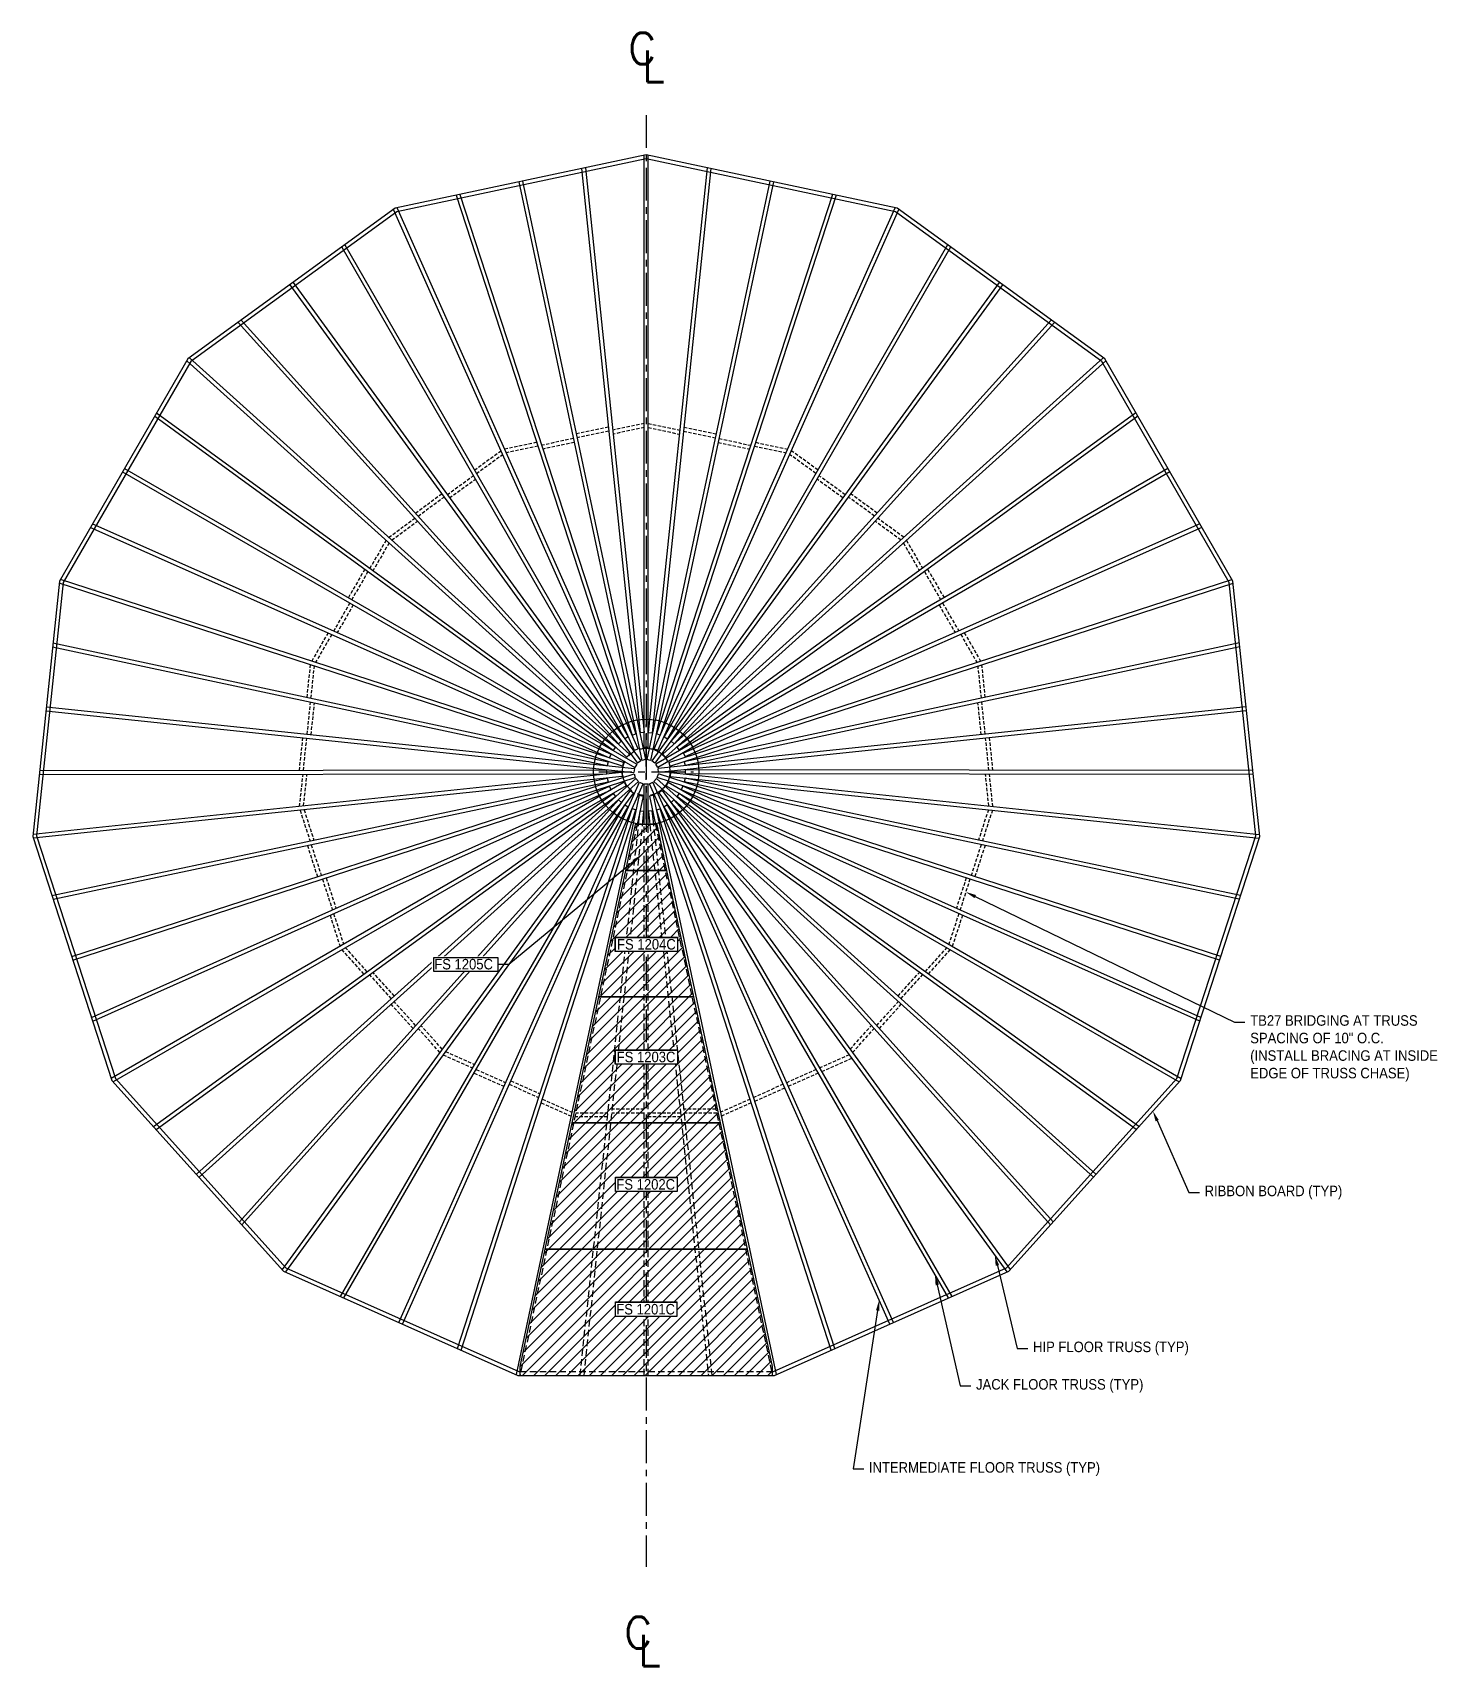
# Model space of a CAD drawing. Header units: inches. Extents: x -233 to 2985, y -881 to 997.
# Drawn here: x -233 to 301, y -340 to 281 of the extents above; entities that cross this region are included whole.
import ezdxf
from ezdxf import colors
from ezdxf.entities.mleader import LeaderData, LeaderLine
from ezdxf.math import Vec2, Vec3

# ---------------------------------------------------------------- set-up
doc = ezdxf.new("R2010")
doc.units = ezdxf.units.IN
doc.header["$LTSCALE"] = 10
doc.header["$MEASUREMENT"] = 0
doc.header["$PDMODE"] = 34
doc.header["$PDSIZE"] = 18
for name, pattern in [('CENTER', [2, 1.25, -0.25, 0.25, -0.25]), ('HIDDEN', [0.375, 0.25, -0.125]), ('HIDDEN2', [0.1875, 0.125, -0.0625])]:
    doc.linetypes.add(name, pattern=pattern)
doc.layers.get('0').update_dxf_attribs({"linetype": 'CONTINUOUS'})
for name, color, linetype in [('A-BLUE', 5, 'CONTINUOUS'), ('A-TXT', 222, 'CONTINUOUS'), ('R-CENTER', 5, 'CENTER'), ('R-FL-HIP', 1, 'CONTINUOUS'), ('R-FL-INT', 3, 'CONTINUOUS'), ('R-FL-JACK', 220, 'CONTINUOUS'), ('R-PERIM', 1, 'CONTINUOUS'), ('S-HDWR', 104, 'CONTINUOUS'), ('S-TXT', 222, 'CONTINUOUS')]:
    doc.layers.add(name, color=color, linetype=linetype)
doc.styles.add('RomanS', font='romans.shx', dxfattribs={"width": 0.8875})

# ---------------------------------------------------------------- blocks, each defined once
blk = doc.blocks.new('CENTERLINENOTE')
at = {"color": 5, "style": 'RomanS'}
for s, p in [('C', (-8.45, -1.65)), ('L', (-3.11, -8.46))]:
    blk.add_text(s, height=12, dxfattribs=at).set_placement(p)

msp = doc.modelspace()

# ---------------------------------------------------------------- hatches: boundary and pattern name
at = {"layer": 'A-BLUE'}
h = msp.add_hatch(dxfattribs=at)
h.set_pattern_fill('ANSI31', color=256, scale=24)
h.paths.add_polyline_path([(48, -229.47), (48, -226.12), (38.51, -181.47), (-38.51, -181.47), (-48, -226.12), (-48, -229.47)])
h.paths.add_polyline_path([(11.7, -201.54), (-11.7, -201.54), (-11.7, -207.04), (11.7, -207.04)], flags=16)
h.paths.add_polyline_path([(28.31, -133.47), (18.1, -85.47), (-18.1, -85.47), (-28.31, -133.47)])
h.paths.add_polyline_path([(38.51, -181.47), (28.31, -133.47), (-28.31, -133.47), (-38.51, -181.47)])
h.paths.add_polyline_path([(11.73, -154.08), (-11.73, -154.08), (-11.73, -159.58), (11.73, -159.58)], flags=16)
h.paths.add_polyline_path([(11.86, -105.64), (-11.86, -105.64), (-11.86, -111.14), (11.86, -111.14)], flags=16)
h.paths.add_polyline_path([(18.1, -85.47), (7.9, -37.47), (-7.9, -37.47), (-18.1, -85.47)])
h.paths.add_polyline_path([(7.9, -37.47), (4.19, -20), (-4.19, -20), (-7.9, -37.47)])
h.paths.add_polyline_path([(11.85, -62.81), (-11.85, -62.81), (-11.85, -68.31), (11.85, -68.31)], flags=16)

# ---------------------------------------------------------------- linework, layer by layer
at = {"layer": 'A-BLUE', "linetype": 'HIDDEN'}
for p, q in [((-3.48, -19.99), (-48.01, -229.47)), ((-25.14, -229.47), (-2.88, -20)), ((-23.63, -229.47), (-1.37, -20)), ((-0.75, -229.47), (-0.75, -19.99)), ((0.75, -229.47), (0.75, -19.98)), ((25.14, -229.47), (2.88, -20)), ((3.48, -20), (48.01, -229.47))]:
    msp.add_line(p, q, dxfattribs=at)
at = {"layer": 'A-BLUE'}
for points in [[(7.9, -37.47), (4.19, -20), (-4.19, -20), (-7.9, -37.47)], [(18.1, -85.47), (7.9, -37.47), (-7.9, -37.47), (-18.1, -85.47)], [(28.31, -133.47), (18.1, -85.47), (-18.1, -85.47), (-28.31, -133.47)], [(38.51, -181.47), (28.31, -133.47), (-28.31, -133.47), (-38.51, -181.47)], [(48, -229.47), (48, -226.12), (38.51, -181.47), (-38.51, -181.47), (-48, -226.12), (-48, -229.47)]]:
    msp.add_lwpolyline(points, close=True, dxfattribs=at)
at = {"layer": 'A-BLUE', "linetype": 'HIDDEN'}
for points in [[(1.37, -20), (23.63, -229.47)], [(-48, -227.97), (48.46, -227.97)]]:
    msp.add_lwpolyline(points, dxfattribs=at)
at = {"layer": 'R-CENTER'}
msp.add_line((0, 249.69), (0, -302.21), dxfattribs=at)
at = {"layer": 'R-CENTER', "color": 5}
msp.add_point((0, 0), dxfattribs=at)
at = {"layer": 'R-FL-HIP'}
for p, q in [((-0.75, 9.26), (-0.75, 234.44)), ((0.75, 9.26), (0.75, 234.44)), ((-4.45, 8.16), (-96.04, 213.86)), ((-3.08, 8.77), (-94.67, 214.47)), ((3.08, 8.77), (94.67, 214.47)), ((4.45, 8.16), (96.04, 213.86)), ((-7.38, 5.64), (-174.72, 156.31)), ((-6.38, 6.75), (-173.72, 157.43)), ((6.38, 6.75), (173.72, 157.43)), ((7.38, 5.64), (174.72, 156.31)), ((-9.04, 2.15), (-223.19, 71.73)), ((-8.58, 3.58), (-222.73, 73.16)), ((8.58, 3.58), (222.73, 73.16)), ((9.04, 2.15), (223.19, 71.73)), ((-6.38, 6.75), (-7.38, 5.64)), ((-3.08, 8.77), (-4.45, 8.16)), ((0.75, 9.26), (-0.75, 9.26)), ((4.45, 8.16), (3.08, 8.77)), ((7.38, 5.64), (6.38, 6.75)), ((-8.58, 3.58), (-9.04, 2.15)), ((8.58, 3.58), (9.04, 2.15)), ((-9.29, -0.22), (-233.23, -23.76)), ((-9.13, -1.71), (-233.07, -25.25)), ((-8.4, -3.98), (-203.4, -116.57)), ((-7.65, -5.28), (-202.65, -117.87)), ((-9.29, -0.22), (-9.13, -1.71)), ((-8.4, -3.98), (-7.65, -5.28)), ((8.4, -3.98), (7.65, -5.28)), ((7.65, -5.28), (202.65, -117.87)), ((8.4, -3.98), (203.4, -116.57)), ((9.29, -0.22), (9.13, -1.71)), ((9.13, -1.71), (233.07, -25.25)), ((9.29, -0.22), (233.23, -23.76)), ((-6.05, -7.05), (-138.4, -189.22)), ((-4.84, -7.93), (-137.19, -190.1)), ((-2.66, -8.9), (-49.48, -229.16)), ((-6.05, -7.05), (-4.84, -7.93)), ((-1.19, -9.21), (-3.48, -19.99)), ((-2.66, -8.9), (-1.19, -9.21)), ((2.66, -8.9), (1.19, -9.21)), ((1.19, -9.21), (3.48, -20)), ((2.66, -8.9), (49.48, -229.16)), ((6.05, -7.05), (4.84, -7.93)), ((4.84, -7.93), (137.19, -190.1)), ((6.05, -7.05), (138.4, -189.22))]:
    msp.add_line(p, q, dxfattribs=at)
msp.add_circle((0, 0), 20, dxfattribs=at)
at = {"layer": 'R-FL-INT'}
for p, q in [((-48.44, 224.3), (-1.69, 4.36)), ((-46.98, 224.61), (-0.23, 4.67)), ((46.98, 224.61), (0.23, 4.67)), ((48.44, 224.3), (1.69, 4.36)), ((-135.49, 185.2), (-3.32, 3.29)), ((-134.27, 186.09), (-2.1, 4.17)), ((134.27, 186.09), (2.1, 4.17)), ((135.49, 185.2), (3.32, 3.29)), ((-199.1, 114.09), (-4.37, 1.66)), ((-198.35, 115.38), (-3.62, 2.96)), ((198.35, 115.38), (3.62, 2.96)), ((199.1, 114.09), (4.37, 1.66)), ((-228.29, 23.24), (-4.67, -0.26)), ((-228.13, 24.73), (-4.51, 1.23)), ((228.13, 24.73), (4.51, 1.23)), ((228.29, 23.24), (4.67, -0.26)), ((-4.51, 1.23), (-4.67, -0.26)), ((-3.62, 2.96), (-4.37, 1.66)), ((-2.1, 4.17), (-3.32, 3.29)), ((-0.23, 4.67), (-1.69, 4.36)), ((1.69, 4.36), (0.23, 4.67)), ((3.32, 3.29), (2.1, 4.17)), ((4.37, 1.66), (3.62, 2.96)), ((4.67, -0.26), (4.51, 1.23)), ((-218.47, -70.2), (-4.62, -0.71)), ((-218.01, -71.62), (-4.16, -2.14)), ((-171.03, -152.99), (-3.93, -2.53)), ((-170.03, -154.1), (-2.93, -3.64)), ((-94.02, -209.33), (-2.56, -3.91)), ((-92.65, -209.94), (-1.19, -4.52)), ((-4.62, -0.71), (-4.16, -2.14)), ((-3.93, -2.53), (-2.93, -3.64)), ((-2.56, -3.91), (-1.19, -4.52)), ((-0.75, -4.61), (0.75, -4.61)), ((-0.75, -20), (-0.75, -4.61)), ((0.75, -20), (0.75, -4.61)), ((1.19, -4.52), (2.56, -3.91)), ((92.65, -209.94), (1.19, -4.52)), ((94.02, -209.33), (2.56, -3.91)), ((2.93, -3.64), (3.93, -2.53)), ((170.03, -154.1), (2.93, -3.64)), ((171.03, -152.99), (3.93, -2.53)), ((4.16, -2.14), (4.62, -0.71)), ((218.01, -71.62), (4.16, -2.14)), ((218.47, -70.2), (4.62, -0.71))]:
    msp.add_line(p, q, dxfattribs=at)
at = {"layer": 'R-FL-JACK'}
for p, q in [((-24.59, 229.37), (-2.29, 14.81)), ((-23.12, 229.68), (-0.8, 14.97)), ((23.12, 229.68), (0.8, 14.97)), ((24.59, 229.37), (2.29, 14.81)), ((-72.3, 219.23), (-5.36, 14)), ((-70.83, 219.54), (-3.93, 14.47)), ((70.83, 219.54), (3.93, 14.47)), ((72.3, 219.23), (5.36, 14)), ((-115.76, 199.54), (-8.12, 12.6)), ((-114.54, 200.42), (-6.82, 13.35)), ((114.54, 200.42), (6.82, 13.35)), ((115.76, 199.54), (8.12, 12.6)), ((-155.22, 170.87), (-10.59, 10.61)), ((-154, 171.75), (-9.47, 11.62)), ((154, 171.75), (9.47, 11.62)), ((155.22, 170.87), (10.59, 10.61)), ((-186.91, 135.2), (-12.54, 8.21)), ((-186.16, 136.51), (-11.66, 9.42)), ((186.16, 136.51), (11.66, 9.42)), ((186.91, 135.2), (12.54, 8.21)), ((-210.54, 94.27), (-13.38, 6.76)), ((-211.3, 92.96), (-13.99, 5.39)), ((211.3, 92.96), (14.64, 5.68)), ((-225.74, 47.49), (-14.8, 2.4)), ((-225.58, 48.99), (-14.48, 3.86)), ((225.58, 48.99), (14.48, 3.86)), ((225.74, 47.49), (14.8, 2.4)), ((-6.82, 13.35), (-8.12, 12.6)), ((-5.36, 14), (-3.93, 14.47)), ((-0.8, 14.97), (-2.29, 14.81)), ((0.8, 14.97), (2.29, 14.81)), ((5.36, 14), (3.93, 14.47)), ((6.82, 13.35), (8.12, 12.6)), ((-13.99, 5.39), (-13.38, 6.76)), ((-11.66, 9.42), (-12.54, 8.21)), ((-10.59, 10.61), (-9.47, 11.62)), ((10.59, 10.61), (9.47, 11.62)), ((11.66, 9.42), (12.54, 8.21)), ((-230.68, 0.48), (-14.97, 0.73)), ((-14.97, -0.77), (-14.97, 0.73)), ((-14.48, 3.86), (-14.8, 2.4)), ((14.48, 3.86), (14.8, 2.4)), ((230.68, 0.48), (14.97, 0.73)), ((14.97, -0.77), (14.97, 0.73)), ((-230.84, -1.02), (-14.97, -0.77)), ((-226.01, -47), (-14.8, -2.36)), ((-225.54, -48.43), (-14.49, -3.83)), ((-210.94, -93.39), (-13.98, -5.42)), ((-14.8, -2.36), (-14.49, -3.83)), ((-13.36, -6.79), (-13.98, -5.42)), ((13.36, -6.79), (13.98, -5.42)), ((210.94, -93.39), (13.98, -5.42)), ((14.8, -2.36), (14.49, -3.83)), ((225.54, -48.43), (14.49, -3.83)), ((226.01, -47), (14.8, -2.36)), ((230.84, -1.02), (14.97, -0.77)), ((-210.47, -94.82), (-13.36, -6.79)), ((-187.35, -134.86), (-12.56, -8.18)), ((-186.34, -135.98), (-11.68, -9.39)), ((-154.72, -171.11), (-10.56, -10.64)), ((-153.71, -172.23), (-9.45, -11.64)), ((-12.56, -8.18), (-11.68, -9.39)), ((-9.45, -11.64), (-10.56, -10.64)), ((9.45, -11.64), (10.56, -10.64)), ((153.71, -172.23), (9.45, -11.64)), ((154.72, -171.11), (10.56, -10.64)), ((12.56, -8.18), (11.68, -9.39)), ((186.34, -135.98), (11.68, -9.39)), ((187.35, -134.86), (12.56, -8.18)), ((210.47, -94.82), (13.36, -6.79)), ((-116.3, -199.4), (-8.15, -12.58)), ((-114.92, -200.02), (-6.85, -13.33)), ((-71.74, -219.24), (-5.32, -14.01)), ((-70.37, -219.86), (-3.9, -14.48)), ((-8.15, -12.58), (-6.85, -13.33)), ((-3.9, -14.48), (-5.32, -14.01)), ((-2.88, -20), (-2.33, -14.81)), ((-2.33, -14.81), (-0.84, -14.97)), ((-1.37, -20), (-0.84, -14.97)), ((2.33, -14.81), (0.84, -14.97)), ((2.88, -20), (2.33, -14.81)), ((3.9, -14.48), (5.32, -14.01)), ((70.37, -219.86), (3.9, -14.48)), ((71.74, -219.24), (5.32, -14.01)), ((8.15, -12.58), (6.85, -13.33)), ((114.92, -200.02), (6.85, -13.33)), ((116.3, -199.4), (8.15, -12.58))]:
    msp.add_line(p, q, dxfattribs=at)
for points in [[(210.54, 94.27), (14.15, 7.1), (14.76, 5.73)], [(2.33, -14.81), (0.84, -14.97), (1.37, -20)]]:
    msp.add_lwpolyline(points, dxfattribs=at)
at = {"layer": 'R-PERIM'}
msp.add_lwpolyline([(137.89, -189.79), (203.17, -117.3), (233.31, -24.52), (223.11, 72.49), (174.34, 156.98), (95.42, 214.31), (0, 234.6), (-95.42, 214.31), (-174.34, 156.98), (-223.11, 72.49), (-233.31, -24.52), (-203.17, -117.3), (-137.89, -189.79), (-48.78, -229.47), (48.78, -229.47)], close=True, dxfattribs=at)
for points in [[(136.99, -188.55), (201.84, -116.53), (231.79, -24.36), (221.66, 72.02), (173.2, 155.95), (94.79, 212.91), (0, 233.06), (-94.79, 212.91), (-173.2, 155.95), (-221.66, 72.02), (-231.79, -24.36), (-201.84, -116.53), (-136.99, -188.55), (-48.46, -227.97), (-48, -227.97)], [(48.46, -227.97), (136.99, -188.55)]]:
    msp.add_lwpolyline(points, dxfattribs=at)
at = {"layer": 'S-HDWR', "linetype": 'HIDDEN2'}
for points in [[(-14.38, 131.07), (-26.54, 128.49)], [(-0.75, 132.44), (-12.75, 129.89)], [(-0.75, 130.9), (-12.59, 128.39)], [(0.75, 132.44), (12.75, 129.89)], [(0.75, 130.9), (12.59, 128.39)], [(14.38, 131.07), (26.54, 128.49)], [(-41.65, 125.28), (-53.81, 122.69)], [(-27.7, 126.71), (-39.71, 124.16)], [(-27.39, 125.24), (-39.24, 122.72)], [(-14.23, 129.57), (-26.23, 127.02)], [(14.23, 129.57), (26.23, 127.02)], [(27.39, 125.24), (39.24, 122.72)], [(27.7, 126.71), (39.71, 124.16)], [(41.65, 125.28), (53.81, 122.69)], [(-65.23, 114.78), (-55.18, 122.08)], [(-64.48, 113.47), (-54.55, 120.68)], [(-41.18, 123.84), (-53.18, 121.29)], [(41.18, 123.84), (53.18, 121.29)], [(64.48, 113.47), (54.55, 120.68)], [(65.23, 114.78), (55.18, 122.08)], [(-75.63, 105.37), (-65.7, 112.59)], [(75.63, 105.37), (65.7, 112.59)], [(-87.78, 98.39), (-77.72, 105.7)], [(-74.75, 104.16), (-64.95, 111.28)], [(74.75, 104.16), (64.95, 111.28)], [(87.78, 98.39), (77.72, 105.7)], [(-86.77, 97.27), (-76.84, 104.49)], [(86.77, 97.27), (76.84, 104.49)], [(-97.92, 89.18), (-87.99, 96.39)], [(-96.78, 88.15), (-86.98, 95.27)], [(96.78, 88.15), (86.98, 95.27)], [(97.92, 89.18), (87.99, 96.39)], [(-98.92, 88.06), (-105.06, 77.44)], [(-97.78, 87.04), (-103.84, 76.55)], [(97.78, 87.04), (103.84, 76.55)], [(98.92, 88.06), (105.06, 77.44)], [(-107.03, 77.02), (-113.25, 66.25)], [(-105.81, 76.13), (-111.95, 65.5)], [(105.81, 76.13), (111.95, 65.5)], [(107.03, 77.02), (113.25, 66.25)], [(-112.7, 64.2), (-118.84, 53.57)], [(-111.4, 63.45), (-117.46, 52.96)], [(111.4, 63.45), (117.46, 52.96)], [(112.7, 64.2), (118.84, 53.57)], [(-120.97, 52.88), (-127.18, 42.11)], [(-119.59, 52.26), (-125.72, 41.64)], [(119.59, 52.26), (125.72, 41.64)], [(120.97, 52.88), (127.18, 42.11)], [(-128.95, 28.33), (-127.65, 40.69)], [(-127.47, 28.01), (-126.19, 40.21)], [(127.47, 28.01), (126.19, 40.21)], [(128.95, 28.33), (127.65, 40.69)], [(-128.91, 14.3), (-127.63, 26.51)], [(-127.42, 14.15), (-126.15, 26.2)], [(127.42, 14.15), (126.15, 26.2)], [(128.91, 14.3), (127.63, 26.51)], [(-131.86, 0.6), (-130.56, 12.97)], [(-130.35, 0.6), (-129.07, 12.81)], [(130.35, 0.6), (129.07, 12.81)], [(131.86, 0.6), (130.56, 12.97)], [(-131.79, -13.1), (-130.51, -0.9)], [(-130.27, -12.94), (-129, -0.9)], [(130.27, -12.94), (129, -0.9)], [(131.79, -13.1), (130.51, -0.9)], [(-131.63, -14.59), (-127.84, -26.26)], [(-130.11, -14.43), (-126.37, -25.95)], [(130.11, -14.43), (126.37, -25.95)], [(131.63, -14.59), (127.84, -26.26)], [(-128.85, -28), (-125.01, -39.83)], [(-127.38, -27.69), (-123.58, -39.37)], [(127.38, -27.69), (123.58, -39.37)], [(128.85, -28), (125.01, -39.83)], [(-123.12, -40.79), (-119.33, -52.47)], [(-121.69, -40.33), (-117.95, -51.85)], [(121.69, -40.33), (117.95, -51.85)], [(123.12, -40.79), (119.33, -52.47)], [(-120.24, -54.52), (-116.4, -66.34)], [(-118.86, -53.9), (-115.07, -65.57)], [(118.86, -53.9), (115.07, -65.57)], [(120.24, -54.52), (116.4, -66.34)], [(-107.33, -76.87), (-115.65, -67.64)], [(-106.11, -75.99), (-114.32, -66.87)], [(106.11, -75.99), (114.32, -66.87)], [(107.33, -76.87), (115.65, -67.64)], [(-96.89, -86.23), (-105.1, -77.11)], [(-95.77, -85.23), (-103.88, -76.22)], [(95.77, -85.23), (103.88, -76.22)], [(96.89, -86.23), (105.1, -77.11)], [(-88.68, -97.59), (-97, -88.35)], [(-87.67, -96.47), (-95.88, -87.34)], [(87.67, -96.47), (95.88, -87.34)], [(88.68, -97.59), (97, -88.35)], [(-78.45, -106.7), (-86.66, -97.59)], [(-77.55, -105.46), (-85.65, -96.47)], [(77.55, -105.46), (85.65, -96.47)], [(78.45, -106.7), (86.66, -97.59)], [(-77.24, -107.59), (-66.03, -112.58)], [(-76.34, -106.35), (-65.28, -111.27)], [(77.24, -107.59), (66.03, -112.58)], [(66.79, -113.88), (78.14, -108.83)], [(-65.41, -114.49), (-54.05, -119.55)], [(-64.65, -113.19), (-53.44, -118.18)], [(-51.46, -117.42), (-40.39, -122.35)], [(64.65, -113.19), (53.44, -118.18)], [(65.41, -114.49), (54.05, -119.55)], [(-52.07, -118.79), (-40.85, -123.79)], [(52.07, -118.79), (40.85, -123.79)], [(41.32, -125.22), (52.68, -120.16)], [(-39.94, -125.83), (-28.59, -130.89)], [(-39.48, -124.4), (-28.27, -129.39)], [(39.48, -124.4), (28.27, -129.39)], [(39.94, -125.83), (28.59, -130.89)]]:
    msp.add_lwpolyline(points, dxfattribs=at)
at = {"layer": 'S-HDWR', "color": 5, "linetype": 'HIDDEN2'}
for points in [[(-14.53, -129.7), (-26.8, -129.7)], [(-0.75, -129.7), (-13.03, -129.7)], [(-0.75, -128.2), (-12.87, -128.2)], [(13.03, -129.7), (0.75, -129.7)], [(26.48, -128.2), (14.37, -128.2)], [(26.8, -129.7), (14.53, -129.7)], [(-14.69, -131.2), (-27.12, -131.2)], [(13.18, -131.2), (0.75, -131.2)]]:
    msp.add_lwpolyline(points, dxfattribs=at)

# ---------------------------------------------------------------- block references
at = {"layer": 'R-CENTER'}
for p in [(1.52, 270.67), (0, -331.59)]:
    msp.add_blockref('CENTERLINENOTE', p, dxfattribs=at)

# ---------------------------------------------------------------- leaders
at = {"layer": 'A-TXT'}
ml = msp.add_multileader_mtext('Standard', dxfattribs=at)
ml.set_content('{\\fArial|b0|i0|c0|p34;TB27 BRIDGING AT TRUSS\\PSPACING OF 10" O.C.\\P(INSTALL BRACING AT INSIDE\\PEDGE OF TRUSS CHASE)}', color=256, style='RomanS')
ml.set_leader_properties()
ml.build(insert=Vec2(0, 0))
ml.multileader.update_dxf_attribs({"text_right_attachment_type": 3, "dogleg_length": 4})
ctx = ml.context
ctx.base_point, ctx.plane_origin = Vec3(227.69, -95.11), Vec3(100.99, -81.67)
ctx.right_attachment = 3
notes = []
notes.append((ctx, [(0, (1, 1, 0), (223.69, -95.11), (1, 0), 4, [(0, [(121.53, -45.67)], 0, [])])]))
ctx.mtext.insert, ctx.mtext.flow_direction = Vec3(229.69, -92.52), 5
ml = msp.add_multileader_mtext('Standard', dxfattribs=at)
ml.set_content('{\\fArial|b0|i0|c0|p34;RIBBON BOARD (TYP)}', color=256, style='RomanS')
ml.set_leader_properties()
ml.build(insert=Vec2(0, 0))
ml.multileader.update_dxf_attribs({"text_right_attachment_type": 3, "dogleg_length": 4})
ctx = ml.context
ctx.base_point, ctx.plane_origin = Vec3(210.35, -159.92), Vec3(154.51, -146.44)
ctx.right_attachment = 3
notes.append((ctx, [(0, (1, 1, 0), (206.35, -159.92), (1, 0), 4, [(0, [(192.68, -128.94)], 0, [])])]))
ctx.mtext.insert, ctx.mtext.flow_direction = Vec3(212.35, -157.33), 5
ml = msp.add_multileader_mtext('Standard', dxfattribs=at)
ml.set_content('\\A1;{\\fArial|b0|i0|c0|p34;HIP FLOOR TRUSS (TYP)}', color=256, style='RomanS')
ml.set_leader_properties()
ml.build(insert=Vec2(0, 0))
ml.multileader.update_dxf_attribs({"text_right_attachment_type": 3, "dogleg_length": 4})
ctx = ml.context
ctx.base_point, ctx.plane_origin = Vec3(145.11, -219.2), Vec3(146.37, -192.55)
ctx.right_attachment = 3
notes.append((ctx, [(0, (1, 1, 0), (141.11, -219.2), (1, 0), 4, [(0, [(132.59, -183.77)], 0, [])])]))
ctx.mtext.insert, ctx.mtext.flow_direction = Vec3(147.11, -216.61), 5
ml = msp.add_multileader_mtext('Standard', dxfattribs=at)
ml.set_content('{\\fArial|b0|i0|c0|p34;JACK FLOOR TRUSS (TYP)}', color=256, style='RomanS')
ml.set_leader_properties()
ml.build(insert=Vec2(0, 0))
ml.multileader.update_dxf_attribs({"text_right_attachment_type": 3, "dogleg_length": 4})
ctx = ml.context
ctx.base_point, ctx.plane_origin = Vec3(123.43, -233.44), Vec3(128.67, -206.47)
ctx.right_attachment = 3
notes.append((ctx, [(0, (1, 1, 0), (119.43, -233.44), (1, 0), 4, [(0, [(109.8, -191.17)], 0, [])])]))
ctx.mtext.insert, ctx.mtext.flow_direction = Vec3(125.43, -230.85), 5
ml = msp.add_multileader_mtext('Standard', dxfattribs=at)
ml.set_content('{\\fArial|b0|i0|c0|p34;INTERMEDIATE FLOOR TRUSS (TYP)}', color=256, style='RomanS')
ml.set_leader_properties()
ml.build(insert=Vec2(0, 0))
ml.multileader.update_dxf_attribs({"text_right_attachment_type": 3, "dogleg_length": 4})
ctx = ml.context
ctx.base_point, ctx.plane_origin = Vec3(82.7, -265.03), Vec3(114.05, -222.52)
ctx.right_attachment = 3
notes.append((ctx, [(0, (1, 1, 0), (78.7, -265.03), (1, 0), 4, [(0, [(88.61, -200.87)], 0, [])])]))
ctx.mtext.insert, ctx.mtext.flow_direction = Vec3(84.7, -262.44), 5
for ctx, leaders in notes:
    for number, flags, end, landing, length, lines in leaders:
        leader = LeaderData()
        leader.index, (leader.has_last_leader_line, leader.has_dogleg_vector, leader.attachment_direction) = number, flags
        leader.last_leader_point, leader.dogleg_vector, leader.dogleg_length = Vec3(end), Vec3(landing), length
        for number, points, colour, breaks in lines:
            line = LeaderLine()
            line.index, line.vertices, line.color, line.breaks = number, Vec3.list(points), colors.encode_raw_color(colour), breaks
            leader.lines.append(line)
        ctx.leaders.append(leader)

# ---------------------------------------------------------------- next in the draw order: texts
at = {"layer": 'A-TXT', "char_height": 4, "attachment_point": 3, "style": 'RomanS', "bg_fill": 3, "box_fill_scale": 1.125, "bg_fill_color": 256, "bg_fill_transparency": 0}
for s, insert in [('{\\fArial|b0|i0|c0|p34;FS 1203C}', (11.11, -106.39)), ('{\\fArial|b0|i0|c0|p34;FS 1202C}', (10.98, -154.83)), ('{\\fArial|b0|i0|c0|p34;FS 1201C}', (10.95, -202.29))]:
    msp.add_mtext(s, dxfattribs=dict(at, insert=insert))

# ---------------------------------------------------------------- next in the draw order: leaders
at = {"layer": 'A-TXT'}
ml = msp.add_multileader_mtext('Standard', dxfattribs=at)
ml.set_content('{\\fArial|b0|i0|c0|p34;FS 1205C}', color=256, style='RomanS')
ml.set_leader_properties()
ml.build(insert=Vec2(0, 0))
ml.multileader.update_dxf_attribs({"text_right_attachment_type": 3, "dogleg_length": 4})
ctx = ml.context
ctx.base_point, ctx.plane_origin = Vec3(-81.99, -73.15), Vec3(-1.73, -31.48)
ctx.right_attachment, ctx.text_align_type = 3, 2
notes = []
notes.append((ctx, [(0, (1, 1, 0), (-52.27, -73.21), (-1, 0), 4, [(0, [(-1.73, -31.48)], 0, [])])]))
ctx.mtext.insert, ctx.mtext.alignment, ctx.mtext.flow_direction = Vec3(-58.27, -71.11), 3, 5
ctx.mtext.has_bg_fill, ctx.mtext.bg_color, ctx.mtext.bg_scale_factor, ctx.mtext.bg_transparency, ctx.mtext.use_window_bg_color = 1, -1073741824, 1.25, 0, 1
for ctx, leaders in notes:
    for number, flags, end, landing, length, lines in leaders:
        leader = LeaderData()
        leader.index, (leader.has_last_leader_line, leader.has_dogleg_vector, leader.attachment_direction) = number, flags
        leader.last_leader_point, leader.dogleg_vector, leader.dogleg_length = Vec3(end), Vec3(landing), length
        for number, points, colour, breaks in lines:
            line = LeaderLine()
            line.index, line.vertices, line.color, line.breaks = number, Vec3.list(points), colors.encode_raw_color(colour), breaks
            leader.lines.append(line)
        ctx.leaders.append(leader)

# ---------------------------------------------------------------- next in the draw order: linework, layer by layer
at = {"layer": 'A-TXT', "lineweight": -2}
for points in [[(-11.86, -105.64), (11.86, -105.64), (11.86, -111.14), (-11.86, -111.14)], [(-11.73, -154.08), (11.73, -154.08), (11.73, -159.58), (-11.73, -159.58)], [(-11.7, -201.54), (11.7, -201.54), (11.7, -207.04), (-11.7, -207.04)]]:
    msp.add_lwpolyline(points, close=True, dxfattribs=at)
at = {"layer": 'S-TXT'}
msp.add_lwpolyline([(-56.27, -70.68), (-80.84, -70.68), (-80.84, -75.75), (-56.27, -75.75)], close=True, dxfattribs=at)

# ---------------------------------------------------------------- next in the draw order: texts
at = {"layer": 'A-TXT', "insert": (11.24, -63.56), "char_height": 4, "attachment_point": 3, "style": 'RomanS', "bg_fill": 3, "box_fill_scale": 1.125, "bg_fill_color": 256, "bg_fill_transparency": 0}
msp.add_mtext('{\\fArial|b0|i0|c0|p34;FS 1204C}', dxfattribs=at)

# ---------------------------------------------------------------- next in the draw order: linework, layer by layer
at = {"layer": 'A-TXT', "lineweight": -2}
msp.add_lwpolyline([(-11.85, -62.81), (11.85, -62.81), (11.85, -68.31), (-11.85, -68.31)], close=True, dxfattribs=at)

doc.saveas('drawing.dxf')
